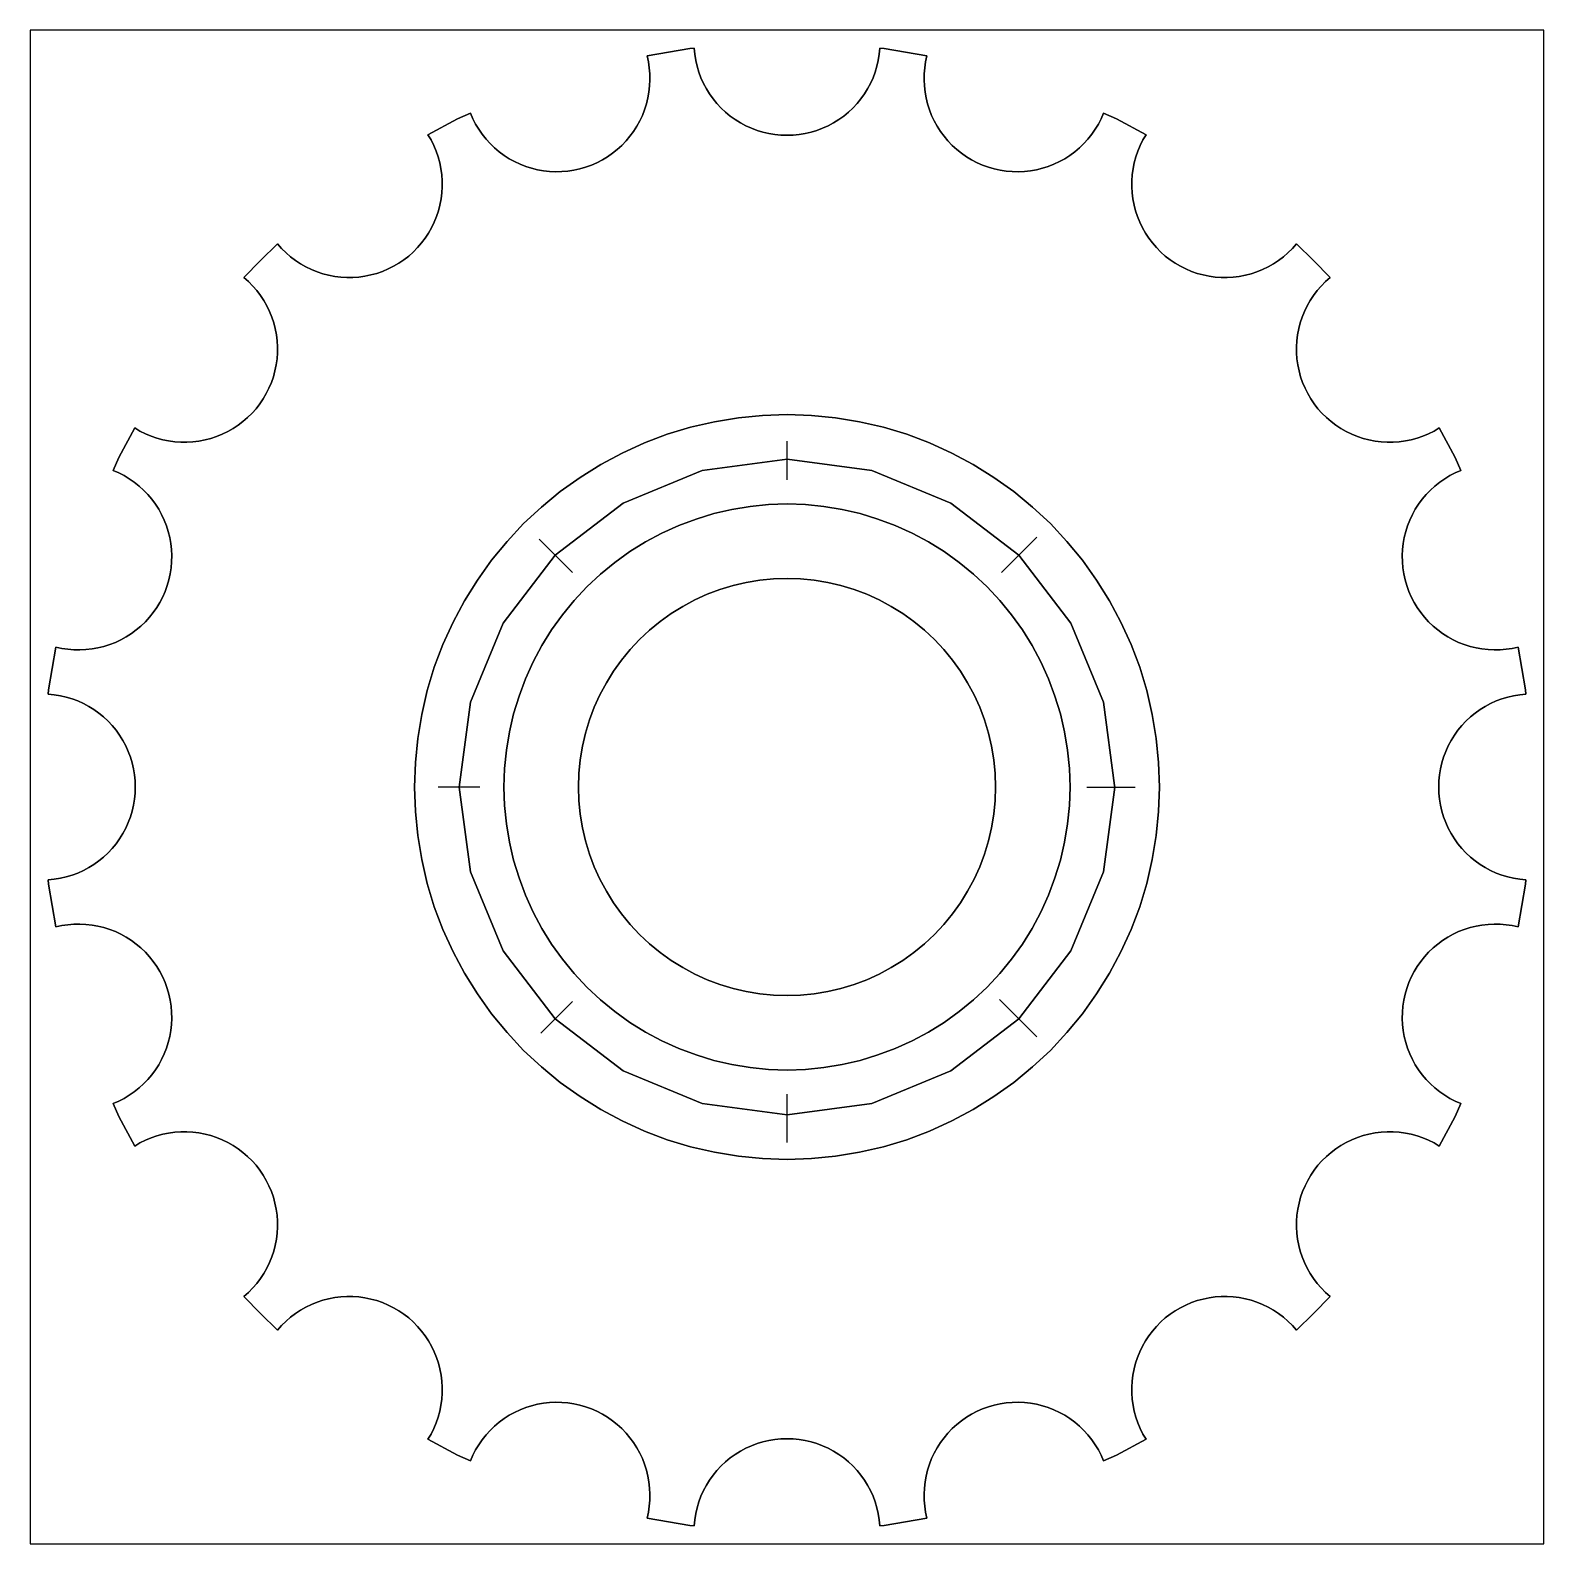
# Model space of a CAD drawing. Header units: metres. Extents: x -102 to 102, y -102 to 102.
import ezdxf

# ---------------------------------------------------------------- set-up
doc = ezdxf.new("R2010")
doc.units = ezdxf.units.M

msp = doc.modelspace()

# ---------------------------------------------------------------- linework, layer by layer
at = {"layer": 'Layer0'}
for p, q in [((0, 44), (0, 46.44)), ((0, 41.24), (0, 44)), ((-31.11, 31.11), (-33.28, 33.28)), ((31.11, 31.11), (33.56, 33.56)), ((-28.82, 28.82), (-31.11, 31.11)), ((28.82, 28.82), (31.11, 31.11)), ((-44, 0), (-46.83, 0)), ((-41.23, 0), (-44, 0)), ((40.24, 0), (44, 0)), ((44, 0), (46.74, 0)), ((-31.11, -31.11), (-28.82, -28.82)), ((31.11, -31.11), (28.54, -28.54)), ((-33.03, -33.03), (-31.11, -31.11)), ((33.56, -33.56), (31.11, -31.11)), ((0, -44), (0, -41.25)), ((0, -47.75), (0, -44))]:
    msp.add_line(p, q, dxfattribs=at)
for points in [[(101.6, -101.6, 0), (101.6, 101.6, 0), (-101.6, 101.6, 0), (-101.6, -101.6, 0), (101.6, -101.6, 0)], [(-89.69, 44.23, 0), (-90.47, 42.51, 0), (-89.72, 42.18, 0), (-89, 41.81, 0), (-88.3, 41.39, 0), (-87.63, 40.92, 0), (-86.99, 40.41, 0), (-86.38, 39.86, 0), (-85.82, 39.27, 0), (-85.29, 38.64, 0), (-84.8, 37.98, 0), (-84.36, 37.29, 0), (-83.97, 36.58, 0), (-83.62, 35.84, 0), (-83.32, 35.07, 0), (-83.07, 34.29, 0), (-82.88, 33.5, 0), (-82.74, 32.7, 0), (-82.64, 31.88, 0), (-82.61, 31.07, 0), (-82.62, 30.25, 0), (-82.69, 29.43, 0), (-82.81, 28.62, 0), (-82.99, 27.82, 0), (-83.22, 27.04, 0), (-83.5, 26.27, 0), (-83.82, 25.52, 0), (-84.2, 24.79, 0), (-84.62, 24.09, 0), (-85.09, 23.42, 0), (-85.6, 22.78, 0), (-86.15, 22.18, 0), (-86.74, 21.61, 0), (-87.37, 21.09, 0), (-88.03, 20.6, 0), (-88.71, 20.16, 0), (-89.43, 19.76, 0), (-90.17, 19.42, 0), (-90.93, 19.12, 0), (-91.71, 18.87, 0), (-92.51, 18.67, 0), (-93.31, 18.53, 0), (-94.12, 18.44, 0), (-94.94, 18.4, 0), (-95.76, 18.42, 0), (-96.57, 18.49, 0), (-97.38, 18.61, 0), (-98.18, 18.79, 0), (-99.14, 13.05, 0), (-99.18, 12.47, 0), (-98.37, 12.39, 0), (-97.56, 12.26, 0), (-96.76, 12.07, 0), (-95.98, 11.84, 0), (-95.22, 11.55, 0), (-94.47, 11.21, 0), (-93.75, 10.83, 0), (-93.06, 10.39, 0), (-92.39, 9.92, 0), (-91.76, 9.4, 0), (-91.16, 8.84, 0), (-90.6, 8.24, 0), (-90.08, 7.61, 0), (-89.61, 6.94, 0), (-89.17, 6.25, 0), (-88.79, 5.53, 0), (-88.45, 4.78, 0), (-88.16, 4.02, 0), (-87.93, 3.24, 0), (-87.74, 2.44, 0), (-87.61, 1.63, 0), (-87.53, 0.82, 0), (-87.5, 0, 0), (-87.53, -0.82, 0), (-87.61, -1.63, 0), (-87.74, -2.44, 0), (-87.93, -3.24, 0), (-88.16, -4.02, 0), (-88.45, -4.78, 0), (-88.79, -5.53, 0), (-89.17, -6.25, 0), (-89.61, -6.94, 0), (-90.08, -7.61, 0), (-90.6, -8.24, 0), (-91.16, -8.84, 0), (-91.76, -9.4, 0), (-92.39, -9.92, 0), (-93.06, -10.39, 0), (-93.75, -10.83, 0), (-94.47, -11.21, 0), (-95.22, -11.55, 0), (-95.98, -11.84, 0), (-96.76, -12.07, 0), (-97.56, -12.26, 0), (-98.37, -12.39, 0), (-99.18, -12.47, 0), (-99.14, -13.05, 0), (-98.18, -18.79, 0), (-97.38, -18.61, 0), (-96.57, -18.49, 0), (-95.76, -18.42, 0), (-94.94, -18.4, 0), (-94.12, -18.44, 0), (-93.31, -18.53, 0), (-92.51, -18.67, 0), (-91.71, -18.87, 0), (-90.93, -19.12, 0), (-90.17, -19.42, 0), (-89.43, -19.76, 0), (-88.71, -20.16, 0), (-88.03, -20.6, 0), (-87.37, -21.09, 0), (-86.74, -21.61, 0), (-86.15, -22.18, 0), (-85.6, -22.78, 0), (-85.09, -23.42, 0), (-84.62, -24.09, 0), (-84.2, -24.79, 0), (-83.82, -25.52, 0), (-83.5, -26.27, 0), (-83.22, -27.04, 0), (-82.99, -27.82, 0), (-82.81, -28.62, 0), (-82.69, -29.43, 0), (-82.62, -30.25, 0), (-82.61, -31.07, 0), (-82.64, -31.88, 0), (-82.74, -32.7, 0), (-82.88, -33.5, 0), (-83.07, -34.29, 0), (-83.32, -35.07, 0), (-83.62, -35.84, 0), (-83.97, -36.58, 0), (-84.36, -37.29, 0), (-84.8, -37.98, 0), (-85.29, -38.64, 0), (-85.82, -39.27, 0), (-86.38, -39.86, 0), (-86.99, -40.41, 0), (-87.63, -40.92, 0), (-88.3, -41.39, 0), (-89, -41.81, 0), (-89.72, -42.18, 0), (-90.47, -42.51, 0), (-89.69, -44.23, 0), (-87.57, -48.21, 0), (-86.87, -47.79, 0), (-86.13, -47.43, 0), (-85.38, -47.11, 0), (-84.61, -46.84, 0), (-83.82, -46.62, 0), (-83.02, -46.46, 0), (-82.21, -46.35, 0), (-81.39, -46.29, 0), (-80.57, -46.28, 0), (-79.76, -46.33, 0), (-78.95, -46.43, 0), (-78.14, -46.59, 0), (-77.35, -46.79, 0), (-76.58, -47.05, 0), (-75.82, -47.36, 0), (-75.08, -47.72, 0), (-74.37, -48.12, 0), (-73.69, -48.57, 0), (-73.04, -49.06, 0), (-72.42, -49.6, 0), (-71.83, -50.17, 0), (-71.29, -50.79, 0), (-70.79, -51.43, 0), (-70.33, -52.11, 0), (-69.92, -52.81, 0), (-69.55, -53.55, 0), (-69.23, -54.3, 0), (-68.96, -55.07, 0), (-68.75, -55.86, 0), (-68.58, -56.66, 0), (-68.47, -57.47, 0), (-68.41, -58.29, 0), (-68.41, -59.11, 0), (-68.45, -59.92, 0), (-68.56, -60.73, 0), (-68.71, -61.54, 0), (-68.92, -62.33, 0), (-69.17, -63.1, 0), (-69.48, -63.86, 0), (-69.84, -64.6, 0), (-70.24, -65.31, 0), (-70.69, -65.99, 0), (-71.19, -66.65, 0), (-71.72, -67.26, 0), (-72.3, -67.85, 0), (-72.91, -68.39, 0), (-70.71, -70.71, 0), (-68.39, -72.91, 0), (-67.85, -72.3, 0), (-67.26, -71.72, 0), (-66.65, -71.19, 0), (-65.99, -70.69, 0), (-65.31, -70.24, 0), (-64.6, -69.84, 0), (-63.86, -69.48, 0), (-63.1, -69.17, 0), (-62.33, -68.92, 0), (-61.54, -68.71, 0), (-60.73, -68.56, 0), (-59.92, -68.45, 0), (-59.11, -68.41, 0), (-58.29, -68.41, 0), (-57.47, -68.47, 0), (-56.66, -68.58, 0), (-55.86, -68.75, 0), (-55.07, -68.96, 0), (-54.3, -69.23, 0), (-53.55, -69.55, 0), (-52.81, -69.92, 0), (-52.11, -70.33, 0), (-51.43, -70.79, 0), (-50.79, -71.29, 0), (-50.17, -71.83, 0), (-49.6, -72.42, 0), (-49.06, -73.04, 0), (-48.57, -73.69, 0), (-48.12, -74.37, 0), (-47.72, -75.08, 0), (-47.36, -75.82, 0), (-47.05, -76.58, 0), (-46.79, -77.35, 0), (-46.59, -78.14, 0), (-46.43, -78.95, 0), (-46.33, -79.76, 0), (-46.28, -80.57, 0), (-46.29, -81.39, 0), (-46.35, -82.21, 0), (-46.46, -83.02, 0), (-46.62, -83.82, 0), (-46.84, -84.61, 0), (-47.11, -85.38, 0), (-47.43, -86.13, 0), (-47.79, -86.87, 0), (-48.21, -87.57, 0), (-44.23, -89.69, 0), (-42.51, -90.47, 0), (-42.18, -89.72, 0), (-41.81, -89, 0), (-41.39, -88.3, 0), (-40.92, -87.63, 0), (-40.41, -86.99, 0), (-39.86, -86.38, 0), (-39.27, -85.82, 0), (-38.64, -85.29, 0), (-37.98, -84.8, 0), (-37.29, -84.36, 0), (-36.58, -83.97, 0), (-35.84, -83.62, 0), (-35.07, -83.32, 0), (-34.29, -83.07, 0), (-33.5, -82.88, 0), (-32.7, -82.74, 0), (-31.88, -82.64, 0), (-31.07, -82.61, 0), (-30.25, -82.62, 0), (-29.43, -82.69, 0), (-28.62, -82.81, 0), (-27.82, -82.99, 0), (-27.04, -83.22, 0), (-26.27, -83.5, 0), (-25.52, -83.82, 0), (-24.79, -84.2, 0), (-24.09, -84.62, 0), (-23.42, -85.09, 0), (-22.78, -85.6, 0), (-22.18, -86.15, 0), (-21.61, -86.74, 0), (-21.09, -87.37, 0), (-20.6, -88.03, 0), (-20.16, -88.71, 0), (-19.76, -89.43, 0), (-19.42, -90.17, 0), (-19.12, -90.93, 0), (-18.87, -91.71, 0), (-18.67, -92.51, 0), (-18.53, -93.31, 0), (-18.44, -94.12, 0), (-18.4, -94.94, 0), (-18.42, -95.76, 0), (-18.49, -96.57, 0), (-18.61, -97.38, 0), (-18.79, -98.18, 0), (-13.05, -99.14, 0), (-12.47, -99.18, 0), (-12.39, -98.37, 0), (-12.26, -97.56, 0), (-12.07, -96.76, 0), (-11.84, -95.98, 0), (-11.55, -95.22, 0), (-11.21, -94.47, 0), (-10.83, -93.75, 0), (-10.39, -93.06, 0), (-9.92, -92.39, 0), (-9.4, -91.76, 0), (-8.84, -91.16, 0), (-8.24, -90.6, 0), (-7.61, -90.08, 0), (-6.94, -89.61, 0), (-6.25, -89.17, 0), (-5.53, -88.79, 0), (-4.78, -88.45, 0), (-4.02, -88.16, 0), (-3.24, -87.93, 0), (-2.44, -87.74, 0), (-1.63, -87.61, 0), (-0.82, -87.53, 0), (0, -87.5, 0), (0.82, -87.53, 0), (1.63, -87.61, 0), (2.44, -87.74, 0), (3.24, -87.93, 0), (4.02, -88.16, 0), (4.78, -88.45, 0), (5.53, -88.79, 0), (6.25, -89.17, 0), (6.94, -89.61, 0), (7.61, -90.08, 0), (8.24, -90.6, 0), (8.84, -91.16, 0), (9.4, -91.76, 0), (9.92, -92.39, 0), (10.39, -93.06, 0), (10.83, -93.75, 0), (11.21, -94.47, 0), (11.55, -95.22, 0), (11.84, -95.98, 0), (12.07, -96.76, 0), (12.26, -97.56, 0), (12.39, -98.37, 0), (12.47, -99.18, 0), (13.05, -99.14, 0), (18.79, -98.18, 0), (18.61, -97.38, 0), (18.49, -96.57, 0), (18.42, -95.76, 0), (18.4, -94.94, 0), (18.44, -94.12, 0), (18.53, -93.31, 0), (18.67, -92.51, 0), (18.87, -91.71, 0), (19.12, -90.93, 0), (19.42, -90.17, 0), (19.76, -89.43, 0), (20.16, -88.71, 0), (20.6, -88.03, 0), (21.09, -87.37, 0), (21.61, -86.74, 0), (22.18, -86.15, 0), (22.78, -85.6, 0), (23.42, -85.09, 0), (24.09, -84.62, 0), (24.79, -84.2, 0), (25.52, -83.82, 0), (26.27, -83.5, 0), (27.04, -83.22, 0), (27.82, -82.99, 0), (28.62, -82.81, 0), (29.43, -82.69, 0), (30.25, -82.62, 0), (31.07, -82.61, 0), (31.88, -82.64, 0), (32.7, -82.74, 0), (33.5, -82.88, 0), (34.29, -83.07, 0), (35.07, -83.32, 0), (35.84, -83.62, 0), (36.58, -83.97, 0), (37.29, -84.36, 0), (37.98, -84.8, 0), (38.64, -85.29, 0), (39.27, -85.82, 0), (39.86, -86.38, 0), (40.41, -86.99, 0), (40.92, -87.63, 0), (41.39, -88.3, 0), (41.81, -89, 0), (42.18, -89.72, 0), (42.51, -90.47, 0), (44.23, -89.69, 0), (48.21, -87.57, 0), (47.79, -86.87, 0), (47.43, -86.13, 0), (47.11, -85.38, 0), (46.84, -84.61, 0), (46.62, -83.82, 0), (46.46, -83.02, 0), (46.35, -82.21, 0), (46.29, -81.39, 0), (46.28, -80.57, 0), (46.33, -79.76, 0), (46.43, -78.95, 0), (46.59, -78.14, 0), (46.79, -77.35, 0), (47.05, -76.58, 0), (47.36, -75.82, 0), (47.72, -75.08, 0), (48.12, -74.37, 0), (48.57, -73.69, 0), (49.06, -73.04, 0), (49.6, -72.42, 0), (50.17, -71.83, 0), (50.79, -71.29, 0), (51.43, -70.79, 0), (52.11, -70.33, 0), (52.81, -69.92, 0), (53.55, -69.55, 0), (54.3, -69.23, 0), (55.07, -68.96, 0), (55.86, -68.75, 0), (56.66, -68.58, 0), (57.47, -68.47, 0), (58.29, -68.41, 0), (59.11, -68.41, 0), (59.92, -68.45, 0), (60.73, -68.56, 0), (61.54, -68.71, 0), (62.33, -68.92, 0), (63.1, -69.17, 0), (63.86, -69.48, 0), (64.6, -69.84, 0), (65.31, -70.24, 0), (65.99, -70.69, 0), (66.65, -71.19, 0), (67.26, -71.72, 0), (67.85, -72.3, 0), (68.39, -72.91, 0), (70.71, -70.71, 0), (72.91, -68.39, 0), (72.3, -67.85, 0), (71.72, -67.26, 0), (71.19, -66.65, 0), (70.69, -65.99, 0), (70.24, -65.31, 0), (69.84, -64.6, 0), (69.48, -63.86, 0), (69.17, -63.1, 0), (68.92, -62.33, 0), (68.71, -61.54, 0), (68.56, -60.73, 0), (68.45, -59.92, 0), (68.41, -59.11, 0), (68.41, -58.29, 0), (68.47, -57.47, 0), (68.58, -56.66, 0), (68.75, -55.86, 0), (68.96, -55.07, 0), (69.23, -54.3, 0), (69.55, -53.55, 0), (69.92, -52.81, 0), (70.33, -52.11, 0), (70.79, -51.43, 0), (71.29, -50.79, 0), (71.83, -50.17, 0), (72.42, -49.6, 0), (73.04, -49.06, 0), (73.69, -48.57, 0), (74.37, -48.12, 0), (75.08, -47.72, 0), (75.82, -47.36, 0), (76.58, -47.05, 0), (77.35, -46.79, 0), (78.14, -46.59, 0), (78.95, -46.43, 0), (79.76, -46.33, 0), (80.57, -46.28, 0), (81.39, -46.29, 0), (82.21, -46.35, 0), (83.02, -46.46, 0), (83.82, -46.62, 0), (84.61, -46.84, 0), (85.38, -47.11, 0), (86.13, -47.43, 0), (86.87, -47.79, 0), (87.57, -48.21, 0), (89.69, -44.23, 0), (90.47, -42.51, 0), (89.72, -42.18, 0), (89, -41.81, 0), (88.3, -41.39, 0), (87.63, -40.92, 0), (86.99, -40.41, 0), (86.38, -39.86, 0), (85.82, -39.27, 0), (85.29, -38.64, 0), (84.8, -37.98, 0), (84.36, -37.29, 0), (83.97, -36.58, 0), (83.62, -35.84, 0), (83.32, -35.07, 0), (83.07, -34.29, 0), (82.88, -33.5, 0), (82.74, -32.7, 0), (82.64, -31.88, 0), (82.61, -31.07, 0), (82.62, -30.25, 0), (82.69, -29.43, 0), (82.81, -28.62, 0), (82.99, -27.82, 0), (83.22, -27.04, 0), (83.5, -26.27, 0), (83.82, -25.52, 0), (84.2, -24.79, 0), (84.62, -24.09, 0), (85.09, -23.42, 0), (85.6, -22.78, 0), (86.15, -22.18, 0), (86.74, -21.61, 0), (87.37, -21.09, 0), (88.03, -20.6, 0), (88.71, -20.16, 0), (89.43, -19.76, 0), (90.17, -19.42, 0), (90.93, -19.12, 0), (91.71, -18.87, 0), (92.51, -18.67, 0), (93.31, -18.53, 0), (94.12, -18.44, 0), (94.94, -18.4, 0), (95.76, -18.42, 0), (96.57, -18.49, 0), (97.38, -18.61, 0), (98.18, -18.79, 0), (99.14, -13.05, 0), (99.18, -12.47, 0), (98.37, -12.39, 0), (97.56, -12.26, 0), (96.76, -12.07, 0), (95.98, -11.84, 0), (95.22, -11.55, 0), (94.47, -11.21, 0), (93.75, -10.83, 0), (93.06, -10.39, 0), (92.39, -9.92, 0), (91.76, -9.4, 0), (91.16, -8.84, 0), (90.6, -8.24, 0), (90.08, -7.61, 0), (89.61, -6.94, 0), (89.17, -6.25, 0), (88.79, -5.53, 0), (88.45, -4.78, 0), (88.16, -4.02, 0), (87.93, -3.24, 0), (87.74, -2.44, 0), (87.61, -1.63, 0), (87.53, -0.82, 0), (87.5, 0, 0), (87.53, 0.82, 0), (87.61, 1.63, 0), (87.74, 2.44, 0), (87.93, 3.24, 0), (88.16, 4.02, 0), (88.45, 4.78, 0), (88.79, 5.53, 0), (89.17, 6.25, 0), (89.61, 6.94, 0), (90.08, 7.61, 0), (90.6, 8.24, 0), (91.16, 8.84, 0), (91.76, 9.4, 0), (92.39, 9.92, 0), (93.06, 10.39, 0), (93.75, 10.83, 0), (94.47, 11.21, 0), (95.22, 11.55, 0), (95.98, 11.84, 0), (96.76, 12.07, 0), (97.56, 12.26, 0), (98.37, 12.39, 0), (99.18, 12.47, 0), (99.14, 13.05, 0), (98.18, 18.79, 0), (97.38, 18.61, 0), (96.57, 18.49, 0), (95.76, 18.42, 0), (94.94, 18.4, 0), (94.12, 18.44, 0), (93.31, 18.53, 0), (92.51, 18.67, 0), (91.71, 18.87, 0), (90.93, 19.12, 0), (90.17, 19.42, 0), (89.43, 19.76, 0), (88.71, 20.16, 0), (88.03, 20.6, 0), (87.37, 21.09, 0), (86.74, 21.61, 0), (86.15, 22.18, 0), (85.6, 22.78, 0), (85.09, 23.42, 0), (84.62, 24.09, 0), (84.2, 24.79, 0), (83.82, 25.52, 0), (83.5, 26.27, 0), (83.22, 27.04, 0), (82.99, 27.82, 0), (82.81, 28.62, 0), (82.69, 29.43, 0), (82.62, 30.25, 0), (82.61, 31.07, 0), (82.64, 31.88, 0), (82.74, 32.7, 0), (82.88, 33.5, 0), (83.07, 34.29, 0), (83.32, 35.07, 0), (83.62, 35.84, 0), (83.97, 36.58, 0), (84.36, 37.29, 0), (84.8, 37.98, 0), (85.29, 38.64, 0), (85.82, 39.27, 0), (86.38, 39.86, 0), (86.99, 40.41, 0), (87.63, 40.92, 0), (88.3, 41.39, 0), (89, 41.81, 0), (89.72, 42.18, 0), (90.47, 42.51, 0), (89.69, 44.23, 0), (87.57, 48.21, 0), (86.87, 47.79, 0), (86.13, 47.43, 0), (85.38, 47.11, 0), (84.61, 46.84, 0), (83.82, 46.62, 0), (83.02, 46.46, 0), (82.21, 46.35, 0), (81.39, 46.29, 0), (80.57, 46.28, 0), (79.76, 46.33, 0), (78.95, 46.43, 0), (78.14, 46.59, 0), (77.35, 46.79, 0), (76.58, 47.05, 0), (75.82, 47.36, 0), (75.08, 47.72, 0), (74.37, 48.12, 0), (73.69, 48.57, 0), (73.04, 49.06, 0), (72.42, 49.6, 0), (71.83, 50.17, 0), (71.29, 50.79, 0), (70.79, 51.43, 0), (70.33, 52.11, 0), (69.92, 52.81, 0), (69.55, 53.55, 0), (69.23, 54.3, 0), (68.96, 55.07, 0), (68.75, 55.86, 0), (68.58, 56.66, 0), (68.47, 57.47, 0), (68.41, 58.29, 0), (68.41, 59.11, 0), (68.45, 59.92, 0), (68.56, 60.73, 0), (68.71, 61.54, 0), (68.92, 62.33, 0), (69.17, 63.1, 0), (69.48, 63.86, 0), (69.84, 64.6, 0), (70.24, 65.31, 0), (70.69, 65.99, 0), (71.19, 66.65, 0), (71.72, 67.26, 0), (72.3, 67.85, 0), (72.91, 68.39, 0), (70.71, 70.71, 0), (68.39, 72.91, 0), (67.85, 72.3, 0), (67.26, 71.72, 0), (66.65, 71.19, 0), (65.99, 70.69, 0), (65.31, 70.24, 0), (64.6, 69.84, 0), (63.86, 69.48, 0), (63.1, 69.17, 0), (62.33, 68.92, 0), (61.54, 68.71, 0), (60.73, 68.56, 0), (59.92, 68.45, 0), (59.11, 68.41, 0), (58.29, 68.41, 0), (57.47, 68.47, 0), (56.66, 68.58, 0), (55.86, 68.75, 0), (55.07, 68.96, 0), (54.3, 69.23, 0), (53.55, 69.55, 0), (52.81, 69.92, 0), (52.11, 70.33, 0), (51.43, 70.79, 0), (50.79, 71.29, 0), (50.17, 71.83, 0), (49.6, 72.42, 0), (49.06, 73.04, 0), (48.57, 73.69, 0), (48.12, 74.37, 0), (47.72, 75.08, 0), (47.36, 75.82, 0), (47.05, 76.58, 0), (46.79, 77.35, 0), (46.59, 78.14, 0), (46.43, 78.95, 0), (46.33, 79.76, 0), (46.28, 80.57, 0), (46.29, 81.39, 0), (46.35, 82.21, 0), (46.46, 83.02, 0), (46.62, 83.82, 0), (46.84, 84.61, 0), (47.11, 85.38, 0), (47.43, 86.13, 0), (47.79, 86.87, 0), (48.21, 87.57, 0), (44.23, 89.69, 0), (42.51, 90.47, 0), (42.18, 89.72, 0), (41.81, 89, 0), (41.39, 88.3, 0), (40.92, 87.63, 0), (40.41, 86.99, 0), (39.86, 86.38, 0), (39.27, 85.82, 0), (38.64, 85.29, 0), (37.98, 84.8, 0), (37.29, 84.36, 0), (36.58, 83.97, 0), (35.84, 83.62, 0), (35.07, 83.32, 0), (34.29, 83.07, 0), (33.5, 82.88, 0), (32.7, 82.74, 0), (31.88, 82.64, 0), (31.07, 82.61, 0), (30.25, 82.62, 0), (29.43, 82.69, 0), (28.62, 82.81, 0), (27.82, 82.99, 0), (27.04, 83.22, 0), (26.27, 83.5, 0), (25.52, 83.82, 0), (24.79, 84.2, 0), (24.09, 84.62, 0), (23.42, 85.09, 0), (22.78, 85.6, 0), (22.18, 86.15, 0), (21.61, 86.74, 0), (21.09, 87.37, 0), (20.6, 88.03, 0), (20.16, 88.71, 0), (19.76, 89.43, 0), (19.42, 90.17, 0), (19.12, 90.93, 0), (18.87, 91.71, 0), (18.67, 92.51, 0), (18.53, 93.31, 0), (18.44, 94.12, 0), (18.4, 94.94, 0), (18.42, 95.76, 0), (18.49, 96.57, 0), (18.61, 97.38, 0), (18.79, 98.18, 0), (13.05, 99.14, 0), (12.47, 99.18, 0), (12.39, 98.37, 0), (12.26, 97.56, 0), (12.07, 96.76, 0), (11.84, 95.98, 0), (11.55, 95.22, 0), (11.21, 94.47, 0), (10.83, 93.75, 0), (10.39, 93.06, 0), (9.92, 92.39, 0), (9.4, 91.76, 0), (8.84, 91.16, 0), (8.24, 90.6, 0), (7.61, 90.08, 0), (6.94, 89.61, 0), (6.25, 89.17, 0), (5.53, 88.79, 0), (4.78, 88.45, 0), (4.02, 88.16, 0), (3.24, 87.93, 0), (2.44, 87.74, 0), (1.63, 87.61, 0), (0.82, 87.53, 0), (0, 87.5, 0), (-0.82, 87.53, 0), (-1.63, 87.61, 0), (-2.44, 87.74, 0), (-3.24, 87.93, 0), (-4.02, 88.16, 0), (-4.78, 88.45, 0), (-5.53, 88.79, 0), (-6.25, 89.17, 0), (-6.94, 89.61, 0), (-7.61, 90.08, 0), (-8.24, 90.6, 0), (-8.84, 91.16, 0), (-9.4, 91.76, 0), (-9.92, 92.39, 0), (-10.39, 93.06, 0), (-10.83, 93.75, 0), (-11.21, 94.47, 0), (-11.55, 95.22, 0), (-11.84, 95.98, 0), (-12.07, 96.76, 0), (-12.26, 97.56, 0), (-12.39, 98.37, 0), (-12.47, 99.18, 0), (-13.05, 99.14, 0), (-18.79, 98.18, 0), (-18.61, 97.38, 0), (-18.49, 96.57, 0), (-18.42, 95.76, 0), (-18.4, 94.94, 0), (-18.44, 94.12, 0), (-18.53, 93.31, 0), (-18.67, 92.51, 0), (-18.87, 91.71, 0), (-19.12, 90.93, 0), (-19.42, 90.17, 0), (-19.76, 89.43, 0), (-20.16, 88.71, 0), (-20.6, 88.03, 0), (-21.09, 87.37, 0), (-21.61, 86.74, 0), (-22.18, 86.15, 0), (-22.78, 85.6, 0), (-23.42, 85.09, 0), (-24.09, 84.62, 0), (-24.79, 84.2, 0), (-25.52, 83.82, 0), (-26.27, 83.5, 0), (-27.04, 83.22, 0), (-27.82, 82.99, 0), (-28.62, 82.81, 0), (-29.43, 82.69, 0), (-30.25, 82.62, 0), (-31.07, 82.61, 0), (-31.88, 82.64, 0), (-32.7, 82.74, 0), (-33.5, 82.88, 0), (-34.29, 83.07, 0), (-35.07, 83.32, 0), (-35.84, 83.62, 0), (-36.58, 83.97, 0), (-37.29, 84.36, 0), (-37.98, 84.8, 0), (-38.64, 85.29, 0), (-39.27, 85.82, 0), (-39.86, 86.38, 0), (-40.41, 86.99, 0), (-40.92, 87.63, 0), (-41.39, 88.3, 0), (-41.81, 89, 0), (-42.18, 89.72, 0), (-42.51, 90.47, 0), (-44.23, 89.69, 0), (-48.21, 87.57, 0), (-47.79, 86.87, 0), (-47.43, 86.13, 0), (-47.11, 85.38, 0), (-46.84, 84.61, 0), (-46.62, 83.82, 0), (-46.46, 83.02, 0), (-46.35, 82.21, 0), (-46.29, 81.39, 0), (-46.28, 80.57, 0), (-46.33, 79.76, 0), (-46.43, 78.95, 0), (-46.59, 78.14, 0), (-46.79, 77.35, 0), (-47.05, 76.58, 0), (-47.36, 75.82, 0), (-47.72, 75.08, 0), (-48.12, 74.37, 0), (-48.57, 73.69, 0), (-49.06, 73.04, 0), (-49.6, 72.42, 0), (-50.17, 71.83, 0), (-50.79, 71.29, 0), (-51.43, 70.79, 0), (-52.11, 70.33, 0), (-52.81, 69.92, 0), (-53.55, 69.55, 0), (-54.3, 69.23, 0), (-55.07, 68.96, 0), (-55.86, 68.75, 0), (-56.66, 68.58, 0), (-57.47, 68.47, 0), (-58.29, 68.41, 0), (-59.11, 68.41, 0), (-59.92, 68.45, 0), (-60.73, 68.56, 0), (-61.54, 68.71, 0), (-62.33, 68.92, 0), (-63.1, 69.17, 0), (-63.86, 69.48, 0), (-64.6, 69.84, 0), (-65.31, 70.24, 0), (-65.99, 70.69, 0), (-66.65, 71.19, 0), (-67.26, 71.72, 0), (-67.85, 72.3, 0), (-68.39, 72.91, 0), (-70.71, 70.71, 0), (-72.91, 68.39, 0), (-72.3, 67.85, 0), (-71.72, 67.26, 0), (-71.19, 66.65, 0), (-70.69, 65.99, 0), (-70.24, 65.31, 0), (-69.84, 64.6, 0), (-69.48, 63.86, 0), (-69.17, 63.1, 0), (-68.92, 62.33, 0), (-68.71, 61.54, 0), (-68.56, 60.73, 0), (-68.45, 59.92, 0), (-68.41, 59.11, 0), (-68.41, 58.29, 0), (-68.47, 57.47, 0), (-68.58, 56.66, 0), (-68.75, 55.86, 0), (-68.96, 55.07, 0), (-69.23, 54.3, 0), (-69.55, 53.55, 0), (-69.92, 52.81, 0), (-70.33, 52.11, 0), (-70.79, 51.43, 0), (-71.29, 50.79, 0), (-71.83, 50.17, 0), (-72.42, 49.6, 0), (-73.04, 49.06, 0), (-73.69, 48.57, 0), (-74.37, 48.12, 0), (-75.08, 47.72, 0), (-75.82, 47.36, 0), (-76.58, 47.05, 0), (-77.35, 46.79, 0), (-78.14, 46.59, 0), (-78.95, 46.43, 0), (-79.76, 46.33, 0), (-80.57, 46.28, 0), (-81.39, 46.29, 0), (-82.21, 46.35, 0), (-83.02, 46.46, 0), (-83.82, 46.62, 0), (-84.61, 46.84, 0), (-85.38, 47.11, 0), (-86.13, 47.43, 0), (-86.87, 47.79, 0), (-87.57, 48.21, 0), (-89.69, 44.23, 0)], [(-90.47, 42.51, 0), (-89.69, 44.23, 0), (-87.57, 48.21, 0), (-86.87, 47.79, 0), (-86.13, 47.43, 0), (-85.38, 47.11, 0), (-84.61, 46.84, 0), (-83.82, 46.62, 0), (-83.02, 46.46, 0), (-82.21, 46.35, 0), (-81.39, 46.29, 0), (-80.57, 46.28, 0), (-79.76, 46.33, 0), (-78.95, 46.43, 0), (-78.14, 46.59, 0), (-77.35, 46.79, 0), (-76.58, 47.05, 0), (-75.82, 47.36, 0), (-75.08, 47.72, 0), (-74.37, 48.12, 0), (-73.69, 48.57, 0), (-73.04, 49.06, 0), (-72.42, 49.6, 0), (-71.83, 50.17, 0), (-71.29, 50.79, 0), (-70.79, 51.43, 0), (-70.33, 52.11, 0), (-69.92, 52.81, 0), (-69.55, 53.55, 0), (-69.23, 54.3, 0), (-68.96, 55.07, 0), (-68.75, 55.86, 0), (-68.58, 56.66, 0), (-68.47, 57.47, 0), (-68.41, 58.29, 0), (-68.41, 59.11, 0), (-68.45, 59.92, 0), (-68.56, 60.73, 0), (-68.71, 61.54, 0), (-68.92, 62.33, 0), (-69.17, 63.1, 0), (-69.48, 63.86, 0), (-69.84, 64.6, 0), (-70.24, 65.31, 0), (-70.69, 65.99, 0), (-71.19, 66.65, 0), (-71.72, 67.26, 0), (-72.3, 67.85, 0), (-72.91, 68.39, 0), (-70.71, 70.71, 0), (-68.39, 72.91, 0), (-67.85, 72.3, 0), (-67.26, 71.72, 0), (-66.65, 71.19, 0), (-65.99, 70.69, 0), (-65.31, 70.24, 0), (-64.6, 69.84, 0), (-63.86, 69.48, 0), (-63.1, 69.17, 0), (-62.33, 68.92, 0), (-61.54, 68.71, 0), (-60.73, 68.56, 0), (-59.92, 68.45, 0), (-59.11, 68.41, 0), (-58.29, 68.41, 0), (-57.47, 68.47, 0), (-56.66, 68.58, 0), (-55.86, 68.75, 0), (-55.07, 68.96, 0), (-54.3, 69.23, 0), (-53.55, 69.55, 0), (-52.81, 69.92, 0), (-52.11, 70.33, 0), (-51.43, 70.79, 0), (-50.79, 71.29, 0), (-50.17, 71.83, 0), (-49.6, 72.42, 0), (-49.06, 73.04, 0), (-48.57, 73.69, 0), (-48.12, 74.37, 0), (-47.72, 75.08, 0), (-47.36, 75.82, 0), (-47.05, 76.58, 0), (-46.79, 77.35, 0), (-46.59, 78.14, 0), (-46.43, 78.95, 0), (-46.33, 79.76, 0), (-46.28, 80.57, 0), (-46.29, 81.39, 0), (-46.35, 82.21, 0), (-46.46, 83.02, 0), (-46.62, 83.82, 0), (-46.84, 84.61, 0), (-47.11, 85.38, 0), (-47.43, 86.13, 0), (-47.79, 86.87, 0), (-48.21, 87.57, 0), (-44.23, 89.69, 0), (-42.51, 90.47, 0), (-42.18, 89.72, 0), (-41.81, 89, 0), (-41.39, 88.3, 0), (-40.92, 87.63, 0), (-40.41, 86.99, 0), (-39.86, 86.38, 0), (-39.27, 85.82, 0), (-38.64, 85.29, 0), (-37.98, 84.8, 0), (-37.29, 84.36, 0), (-36.58, 83.97, 0), (-35.84, 83.62, 0), (-35.07, 83.32, 0), (-34.29, 83.07, 0), (-33.5, 82.88, 0), (-32.7, 82.74, 0), (-31.88, 82.64, 0), (-31.07, 82.61, 0), (-30.25, 82.62, 0), (-29.43, 82.69, 0), (-28.62, 82.81, 0), (-27.82, 82.99, 0), (-27.04, 83.22, 0), (-26.27, 83.5, 0), (-25.52, 83.82, 0), (-24.79, 84.2, 0), (-24.09, 84.62, 0), (-23.42, 85.09, 0), (-22.78, 85.6, 0), (-22.18, 86.15, 0), (-21.61, 86.74, 0), (-21.09, 87.37, 0), (-20.6, 88.03, 0), (-20.16, 88.71, 0), (-19.76, 89.43, 0), (-19.42, 90.17, 0), (-19.12, 90.93, 0), (-18.87, 91.71, 0), (-18.67, 92.51, 0), (-18.53, 93.31, 0), (-18.44, 94.12, 0), (-18.4, 94.94, 0), (-18.42, 95.76, 0), (-18.49, 96.57, 0), (-18.61, 97.38, 0), (-18.79, 98.18, 0), (-13.05, 99.14, 0), (-12.47, 99.18, 0), (-12.39, 98.37, 0), (-12.26, 97.56, 0), (-12.07, 96.76, 0), (-11.84, 95.98, 0), (-11.55, 95.22, 0), (-11.21, 94.47, 0), (-10.83, 93.75, 0), (-10.39, 93.06, 0), (-9.92, 92.39, 0), (-9.4, 91.76, 0), (-8.84, 91.16, 0), (-8.24, 90.6, 0), (-7.61, 90.08, 0), (-6.94, 89.61, 0), (-6.25, 89.17, 0), (-5.53, 88.79, 0), (-4.78, 88.45, 0), (-4.02, 88.16, 0), (-3.24, 87.93, 0), (-2.44, 87.74, 0), (-1.63, 87.61, 0), (-0.82, 87.53, 0), (0, 87.5, 0), (0.82, 87.53, 0), (1.63, 87.61, 0), (2.44, 87.74, 0), (3.24, 87.93, 0), (4.02, 88.16, 0), (4.78, 88.45, 0), (5.53, 88.79, 0), (6.25, 89.17, 0), (6.94, 89.61, 0), (7.61, 90.08, 0), (8.24, 90.6, 0), (8.84, 91.16, 0), (9.4, 91.76, 0), (9.92, 92.39, 0), (10.39, 93.06, 0), (10.83, 93.75, 0), (11.21, 94.47, 0), (11.55, 95.22, 0), (11.84, 95.98, 0), (12.07, 96.76, 0), (12.26, 97.56, 0), (12.39, 98.37, 0), (12.47, 99.18, 0), (13.05, 99.14, 0), (18.79, 98.18, 0), (18.61, 97.38, 0), (18.49, 96.57, 0), (18.42, 95.76, 0), (18.4, 94.94, 0), (18.44, 94.12, 0), (18.53, 93.31, 0), (18.67, 92.51, 0), (18.87, 91.71, 0), (19.12, 90.93, 0), (19.42, 90.17, 0), (19.76, 89.43, 0), (20.16, 88.71, 0), (20.6, 88.03, 0), (21.09, 87.37, 0), (21.61, 86.74, 0), (22.18, 86.15, 0), (22.78, 85.6, 0), (23.42, 85.09, 0), (24.09, 84.62, 0), (24.79, 84.2, 0), (25.52, 83.82, 0), (26.27, 83.5, 0), (27.04, 83.22, 0), (27.82, 82.99, 0), (28.62, 82.81, 0), (29.43, 82.69, 0), (30.25, 82.62, 0), (31.07, 82.61, 0), (31.88, 82.64, 0), (32.7, 82.74, 0), (33.5, 82.88, 0), (34.29, 83.07, 0), (35.07, 83.32, 0), (35.84, 83.62, 0), (36.58, 83.97, 0), (37.29, 84.36, 0), (37.98, 84.8, 0), (38.64, 85.29, 0), (39.27, 85.82, 0), (39.86, 86.38, 0), (40.41, 86.99, 0), (40.92, 87.63, 0), (41.39, 88.3, 0), (41.81, 89, 0), (42.18, 89.72, 0), (42.51, 90.47, 0), (44.23, 89.69, 0), (48.21, 87.57, 0), (47.79, 86.87, 0), (47.43, 86.13, 0), (47.11, 85.38, 0), (46.84, 84.61, 0), (46.62, 83.82, 0), (46.46, 83.02, 0), (46.35, 82.21, 0), (46.29, 81.39, 0), (46.28, 80.57, 0), (46.33, 79.76, 0), (46.43, 78.95, 0), (46.59, 78.14, 0), (46.79, 77.35, 0), (47.05, 76.58, 0), (47.36, 75.82, 0), (47.72, 75.08, 0), (48.12, 74.37, 0), (48.57, 73.69, 0), (49.06, 73.04, 0), (49.6, 72.42, 0), (50.17, 71.83, 0), (50.79, 71.29, 0), (51.43, 70.79, 0), (52.11, 70.33, 0), (52.81, 69.92, 0), (53.55, 69.55, 0), (54.3, 69.23, 0), (55.07, 68.96, 0), (55.86, 68.75, 0), (56.66, 68.58, 0), (57.47, 68.47, 0), (58.29, 68.41, 0), (59.11, 68.41, 0), (59.92, 68.45, 0), (60.73, 68.56, 0), (61.54, 68.71, 0), (62.33, 68.92, 0), (63.1, 69.17, 0), (63.86, 69.48, 0), (64.6, 69.84, 0), (65.31, 70.24, 0), (65.99, 70.69, 0), (66.65, 71.19, 0), (67.26, 71.72, 0), (67.85, 72.3, 0), (68.39, 72.91, 0), (70.71, 70.71, 0), (72.91, 68.39, 0), (72.3, 67.85, 0), (71.72, 67.26, 0), (71.19, 66.65, 0), (70.69, 65.99, 0), (70.24, 65.31, 0), (69.84, 64.6, 0), (69.48, 63.86, 0), (69.17, 63.1, 0), (68.92, 62.33, 0), (68.71, 61.54, 0), (68.56, 60.73, 0), (68.45, 59.92, 0), (68.41, 59.11, 0), (68.41, 58.29, 0), (68.47, 57.47, 0), (68.58, 56.66, 0), (68.75, 55.86, 0), (68.96, 55.07, 0), (69.23, 54.3, 0), (69.55, 53.55, 0), (69.92, 52.81, 0), (70.33, 52.11, 0), (70.79, 51.43, 0), (71.29, 50.79, 0), (71.83, 50.17, 0), (72.42, 49.6, 0), (73.04, 49.06, 0), (73.69, 48.57, 0), (74.37, 48.12, 0), (75.08, 47.72, 0), (75.82, 47.36, 0), (76.58, 47.05, 0), (77.35, 46.79, 0), (78.14, 46.59, 0), (78.95, 46.43, 0), (79.76, 46.33, 0), (80.57, 46.28, 0), (81.39, 46.29, 0), (82.21, 46.35, 0), (83.02, 46.46, 0), (83.82, 46.62, 0), (84.61, 46.84, 0), (85.38, 47.11, 0), (86.13, 47.43, 0), (86.87, 47.79, 0), (87.57, 48.21, 0), (89.69, 44.23, 0), (90.47, 42.51, 0), (89.72, 42.18, 0), (89, 41.81, 0), (88.3, 41.39, 0), (87.63, 40.92, 0), (86.99, 40.41, 0), (86.38, 39.86, 0), (85.82, 39.27, 0), (85.29, 38.64, 0), (84.8, 37.98, 0), (84.36, 37.29, 0), (83.97, 36.58, 0), (83.62, 35.84, 0), (83.32, 35.07, 0), (83.07, 34.29, 0), (82.88, 33.5, 0), (82.74, 32.7, 0), (82.64, 31.88, 0), (82.61, 31.07, 0), (82.62, 30.25, 0), (82.69, 29.43, 0), (82.81, 28.62, 0), (82.99, 27.82, 0), (83.22, 27.04, 0), (83.5, 26.27, 0), (83.82, 25.52, 0), (84.2, 24.79, 0), (84.62, 24.09, 0), (85.09, 23.42, 0), (85.6, 22.78, 0), (86.15, 22.18, 0), (86.74, 21.61, 0), (87.37, 21.09, 0), (88.03, 20.6, 0), (88.71, 20.16, 0), (89.43, 19.76, 0), (90.17, 19.42, 0), (90.93, 19.12, 0), (91.71, 18.87, 0), (92.51, 18.67, 0), (93.31, 18.53, 0), (94.12, 18.44, 0), (94.94, 18.4, 0), (95.76, 18.42, 0), (96.57, 18.49, 0), (97.38, 18.61, 0), (98.18, 18.79, 0), (99.14, 13.05, 0), (99.18, 12.47, 0), (98.37, 12.39, 0), (97.56, 12.26, 0), (96.76, 12.07, 0), (95.98, 11.84, 0), (95.22, 11.55, 0), (94.47, 11.21, 0), (93.75, 10.83, 0), (93.06, 10.39, 0), (92.39, 9.92, 0), (91.76, 9.4, 0), (91.16, 8.84, 0), (90.6, 8.24, 0), (90.08, 7.61, 0), (89.61, 6.94, 0), (89.17, 6.25, 0), (88.79, 5.53, 0), (88.45, 4.78, 0), (88.16, 4.02, 0), (87.93, 3.24, 0), (87.74, 2.44, 0), (87.61, 1.63, 0), (87.53, 0.82, 0), (87.5, 0, 0), (87.53, -0.82, 0), (87.61, -1.63, 0), (87.74, -2.44, 0), (87.93, -3.24, 0), (88.16, -4.02, 0), (88.45, -4.78, 0), (88.79, -5.53, 0), (89.17, -6.25, 0), (89.61, -6.94, 0), (90.08, -7.61, 0), (90.6, -8.24, 0), (91.16, -8.84, 0), (91.76, -9.4, 0), (92.39, -9.92, 0), (93.06, -10.39, 0), (93.75, -10.83, 0), (94.47, -11.21, 0), (95.22, -11.55, 0), (95.98, -11.84, 0), (96.76, -12.07, 0), (97.56, -12.26, 0), (98.37, -12.39, 0), (99.18, -12.47, 0), (99.14, -13.05, 0), (98.18, -18.79, 0), (97.38, -18.61, 0), (96.57, -18.49, 0), (95.76, -18.42, 0), (94.94, -18.4, 0), (94.12, -18.44, 0), (93.31, -18.53, 0), (92.51, -18.67, 0), (91.71, -18.87, 0), (90.93, -19.12, 0), (90.17, -19.42, 0), (89.43, -19.76, 0), (88.71, -20.16, 0), (88.03, -20.6, 0), (87.37, -21.09, 0), (86.74, -21.61, 0), (86.15, -22.18, 0), (85.6, -22.78, 0), (85.09, -23.42, 0), (84.62, -24.09, 0), (84.2, -24.79, 0), (83.82, -25.52, 0), (83.5, -26.27, 0), (83.22, -27.04, 0), (82.99, -27.82, 0), (82.81, -28.62, 0), (82.69, -29.43, 0), (82.62, -30.25, 0), (82.61, -31.07, 0), (82.64, -31.88, 0), (82.74, -32.7, 0), (82.88, -33.5, 0), (83.07, -34.29, 0), (83.32, -35.07, 0), (83.62, -35.84, 0), (83.97, -36.58, 0), (84.36, -37.29, 0), (84.8, -37.98, 0), (85.29, -38.64, 0), (85.82, -39.27, 0), (86.38, -39.86, 0), (86.99, -40.41, 0), (87.63, -40.92, 0), (88.3, -41.39, 0), (89, -41.81, 0), (89.72, -42.18, 0), (90.47, -42.51, 0), (89.69, -44.23, 0), (87.57, -48.21, 0), (86.87, -47.79, 0), (86.13, -47.43, 0), (85.38, -47.11, 0), (84.61, -46.84, 0), (83.82, -46.62, 0), (83.02, -46.46, 0), (82.21, -46.35, 0), (81.39, -46.29, 0), (80.57, -46.28, 0), (79.76, -46.33, 0), (78.95, -46.43, 0), (78.14, -46.59, 0), (77.35, -46.79, 0), (76.58, -47.05, 0), (75.82, -47.36, 0), (75.08, -47.72, 0), (74.37, -48.12, 0), (73.69, -48.57, 0), (73.04, -49.06, 0), (72.42, -49.6, 0), (71.83, -50.17, 0), (71.29, -50.79, 0), (70.79, -51.43, 0), (70.33, -52.11, 0), (69.92, -52.81, 0), (69.55, -53.55, 0), (69.23, -54.3, 0), (68.96, -55.07, 0), (68.75, -55.86, 0), (68.58, -56.66, 0), (68.47, -57.47, 0), (68.41, -58.29, 0), (68.41, -59.11, 0), (68.45, -59.92, 0), (68.56, -60.73, 0), (68.71, -61.54, 0), (68.92, -62.33, 0), (69.17, -63.1, 0), (69.48, -63.86, 0), (69.84, -64.6, 0), (70.24, -65.31, 0), (70.69, -65.99, 0), (71.19, -66.65, 0), (71.72, -67.26, 0), (72.3, -67.85, 0), (72.91, -68.39, 0), (70.71, -70.71, 0), (68.39, -72.91, 0), (67.85, -72.3, 0), (67.26, -71.72, 0), (66.65, -71.19, 0), (65.99, -70.69, 0), (65.31, -70.24, 0), (64.6, -69.84, 0), (63.86, -69.48, 0), (63.1, -69.17, 0), (62.33, -68.92, 0), (61.54, -68.71, 0), (60.73, -68.56, 0), (59.92, -68.45, 0), (59.11, -68.41, 0), (58.29, -68.41, 0), (57.47, -68.47, 0), (56.66, -68.58, 0), (55.86, -68.75, 0), (55.07, -68.96, 0), (54.3, -69.23, 0), (53.55, -69.55, 0), (52.81, -69.92, 0), (52.11, -70.33, 0), (51.43, -70.79, 0), (50.79, -71.29, 0), (50.17, -71.83, 0), (49.6, -72.42, 0), (49.06, -73.04, 0), (48.57, -73.69, 0), (48.12, -74.37, 0), (47.72, -75.08, 0), (47.36, -75.82, 0), (47.05, -76.58, 0), (46.79, -77.35, 0), (46.59, -78.14, 0), (46.43, -78.95, 0), (46.33, -79.76, 0), (46.28, -80.57, 0), (46.29, -81.39, 0), (46.35, -82.21, 0), (46.46, -83.02, 0), (46.62, -83.82, 0), (46.84, -84.61, 0), (47.11, -85.38, 0), (47.43, -86.13, 0), (47.79, -86.87, 0), (48.21, -87.57, 0), (44.23, -89.69, 0), (42.51, -90.47, 0), (42.18, -89.72, 0), (41.81, -89, 0), (41.39, -88.3, 0), (40.92, -87.63, 0), (40.41, -86.99, 0), (39.86, -86.38, 0), (39.27, -85.82, 0), (38.64, -85.29, 0), (37.98, -84.8, 0), (37.29, -84.36, 0), (36.58, -83.97, 0), (35.84, -83.62, 0), (35.07, -83.32, 0), (34.29, -83.07, 0), (33.5, -82.88, 0), (32.7, -82.74, 0), (31.88, -82.64, 0), (31.07, -82.61, 0), (30.25, -82.62, 0), (29.43, -82.69, 0), (28.62, -82.81, 0), (27.82, -82.99, 0), (27.04, -83.22, 0), (26.27, -83.5, 0), (25.52, -83.82, 0), (24.79, -84.2, 0), (24.09, -84.62, 0), (23.42, -85.09, 0), (22.78, -85.6, 0), (22.18, -86.15, 0), (21.61, -86.74, 0), (21.09, -87.37, 0), (20.6, -88.03, 0), (20.16, -88.71, 0), (19.76, -89.43, 0), (19.42, -90.17, 0), (19.12, -90.93, 0), (18.87, -91.71, 0), (18.67, -92.51, 0), (18.53, -93.31, 0), (18.44, -94.12, 0), (18.4, -94.94, 0), (18.42, -95.76, 0), (18.49, -96.57, 0), (18.61, -97.38, 0), (18.79, -98.18, 0), (13.05, -99.14, 0), (12.47, -99.18, 0), (12.39, -98.37, 0), (12.26, -97.56, 0), (12.07, -96.76, 0), (11.84, -95.98, 0), (11.55, -95.22, 0), (11.21, -94.47, 0), (10.83, -93.75, 0), (10.39, -93.06, 0), (9.92, -92.39, 0), (9.4, -91.76, 0), (8.84, -91.16, 0), (8.24, -90.6, 0), (7.61, -90.08, 0), (6.94, -89.61, 0), (6.25, -89.17, 0), (5.53, -88.79, 0), (4.78, -88.45, 0), (4.02, -88.16, 0), (3.24, -87.93, 0), (2.44, -87.74, 0), (1.63, -87.61, 0), (0.82, -87.53, 0), (0, -87.5, 0), (-0.82, -87.53, 0), (-1.63, -87.61, 0), (-2.44, -87.74, 0), (-3.24, -87.93, 0), (-4.02, -88.16, 0), (-4.78, -88.45, 0), (-5.53, -88.79, 0), (-6.25, -89.17, 0), (-6.94, -89.61, 0), (-7.61, -90.08, 0), (-8.24, -90.6, 0), (-8.84, -91.16, 0), (-9.4, -91.76, 0), (-9.92, -92.39, 0), (-10.39, -93.06, 0), (-10.83, -93.75, 0), (-11.21, -94.47, 0), (-11.55, -95.22, 0), (-11.84, -95.98, 0), (-12.07, -96.76, 0), (-12.26, -97.56, 0), (-12.39, -98.37, 0), (-12.47, -99.18, 0), (-13.05, -99.14, 0), (-18.79, -98.18, 0), (-18.61, -97.38, 0), (-18.49, -96.57, 0), (-18.42, -95.76, 0), (-18.4, -94.94, 0), (-18.44, -94.12, 0), (-18.53, -93.31, 0), (-18.67, -92.51, 0), (-18.87, -91.71, 0), (-19.12, -90.93, 0), (-19.42, -90.17, 0), (-19.76, -89.43, 0), (-20.16, -88.71, 0), (-20.6, -88.03, 0), (-21.09, -87.37, 0), (-21.61, -86.74, 0), (-22.18, -86.15, 0), (-22.78, -85.6, 0), (-23.42, -85.09, 0), (-24.09, -84.62, 0), (-24.79, -84.2, 0), (-25.52, -83.82, 0), (-26.27, -83.5, 0), (-27.04, -83.22, 0), (-27.82, -82.99, 0), (-28.62, -82.81, 0), (-29.43, -82.69, 0), (-30.25, -82.62, 0), (-31.07, -82.61, 0), (-31.88, -82.64, 0), (-32.7, -82.74, 0), (-33.5, -82.88, 0), (-34.29, -83.07, 0), (-35.07, -83.32, 0), (-35.84, -83.62, 0), (-36.58, -83.97, 0), (-37.29, -84.36, 0), (-37.98, -84.8, 0), (-38.64, -85.29, 0), (-39.27, -85.82, 0), (-39.86, -86.38, 0), (-40.41, -86.99, 0), (-40.92, -87.63, 0), (-41.39, -88.3, 0), (-41.81, -89, 0), (-42.18, -89.72, 0), (-42.51, -90.47, 0), (-44.23, -89.69, 0), (-48.21, -87.57, 0), (-47.79, -86.87, 0), (-47.43, -86.13, 0), (-47.11, -85.38, 0), (-46.84, -84.61, 0), (-46.62, -83.82, 0), (-46.46, -83.02, 0), (-46.35, -82.21, 0), (-46.29, -81.39, 0), (-46.28, -80.57, 0), (-46.33, -79.76, 0), (-46.43, -78.95, 0), (-46.59, -78.14, 0), (-46.79, -77.35, 0), (-47.05, -76.58, 0), (-47.36, -75.82, 0), (-47.72, -75.08, 0), (-48.12, -74.37, 0), (-48.57, -73.69, 0), (-49.06, -73.04, 0), (-49.6, -72.42, 0), (-50.17, -71.83, 0), (-50.79, -71.29, 0), (-51.43, -70.79, 0), (-52.11, -70.33, 0), (-52.81, -69.92, 0), (-53.55, -69.55, 0), (-54.3, -69.23, 0), (-55.07, -68.96, 0), (-55.86, -68.75, 0), (-56.66, -68.58, 0), (-57.47, -68.47, 0), (-58.29, -68.41, 0), (-59.11, -68.41, 0), (-59.92, -68.45, 0), (-60.73, -68.56, 0), (-61.54, -68.71, 0), (-62.33, -68.92, 0), (-63.1, -69.17, 0), (-63.86, -69.48, 0), (-64.6, -69.84, 0), (-65.31, -70.24, 0), (-65.99, -70.69, 0), (-66.65, -71.19, 0), (-67.26, -71.72, 0), (-67.85, -72.3, 0), (-68.39, -72.91, 0), (-70.71, -70.71, 0), (-72.91, -68.39, 0), (-72.3, -67.85, 0), (-71.72, -67.26, 0), (-71.19, -66.65, 0), (-70.69, -65.99, 0), (-70.24, -65.31, 0), (-69.84, -64.6, 0), (-69.48, -63.86, 0), (-69.17, -63.1, 0), (-68.92, -62.33, 0), (-68.71, -61.54, 0), (-68.56, -60.73, 0), (-68.45, -59.92, 0), (-68.41, -59.11, 0), (-68.41, -58.29, 0), (-68.47, -57.47, 0), (-68.58, -56.66, 0), (-68.75, -55.86, 0), (-68.96, -55.07, 0), (-69.23, -54.3, 0), (-69.55, -53.55, 0), (-69.92, -52.81, 0), (-70.33, -52.11, 0), (-70.79, -51.43, 0), (-71.29, -50.79, 0), (-71.83, -50.17, 0), (-72.42, -49.6, 0), (-73.04, -49.06, 0), (-73.69, -48.57, 0), (-74.37, -48.12, 0), (-75.08, -47.72, 0), (-75.82, -47.36, 0), (-76.58, -47.05, 0), (-77.35, -46.79, 0), (-78.14, -46.59, 0), (-78.95, -46.43, 0), (-79.76, -46.33, 0), (-80.57, -46.28, 0), (-81.39, -46.29, 0), (-82.21, -46.35, 0), (-83.02, -46.46, 0), (-83.82, -46.62, 0), (-84.61, -46.84, 0), (-85.38, -47.11, 0), (-86.13, -47.43, 0), (-86.87, -47.79, 0), (-87.57, -48.21, 0), (-89.69, -44.23, 0), (-90.47, -42.51, 0), (-89.72, -42.18, 0), (-89, -41.81, 0), (-88.3, -41.39, 0), (-87.63, -40.92, 0), (-86.99, -40.41, 0), (-86.38, -39.86, 0), (-85.82, -39.27, 0), (-85.29, -38.64, 0), (-84.8, -37.98, 0), (-84.36, -37.29, 0), (-83.97, -36.58, 0), (-83.62, -35.84, 0), (-83.32, -35.07, 0), (-83.07, -34.29, 0), (-82.88, -33.5, 0), (-82.74, -32.7, 0), (-82.64, -31.88, 0), (-82.61, -31.07, 0), (-82.62, -30.25, 0), (-82.69, -29.43, 0), (-82.81, -28.62, 0), (-82.99, -27.82, 0), (-83.22, -27.04, 0), (-83.5, -26.27, 0), (-83.82, -25.52, 0), (-84.2, -24.79, 0), (-84.62, -24.09, 0), (-85.09, -23.42, 0), (-85.6, -22.78, 0), (-86.15, -22.18, 0), (-86.74, -21.61, 0), (-87.37, -21.09, 0), (-88.03, -20.6, 0), (-88.71, -20.16, 0), (-89.43, -19.76, 0), (-90.17, -19.42, 0), (-90.93, -19.12, 0), (-91.71, -18.87, 0), (-92.51, -18.67, 0), (-93.31, -18.53, 0), (-94.12, -18.44, 0), (-94.94, -18.4, 0), (-95.76, -18.42, 0), (-96.57, -18.49, 0), (-97.38, -18.61, 0), (-98.18, -18.79, 0), (-99.14, -13.05, 0), (-99.18, -12.47, 0), (-98.37, -12.39, 0), (-97.56, -12.26, 0), (-96.76, -12.07, 0), (-95.98, -11.84, 0), (-95.22, -11.55, 0), (-94.47, -11.21, 0), (-93.75, -10.83, 0), (-93.06, -10.39, 0), (-92.39, -9.92, 0), (-91.76, -9.4, 0), (-91.16, -8.84, 0), (-90.6, -8.24, 0), (-90.08, -7.61, 0), (-89.61, -6.94, 0), (-89.17, -6.25, 0), (-88.79, -5.53, 0), (-88.45, -4.78, 0), (-88.16, -4.02, 0), (-87.93, -3.24, 0), (-87.74, -2.44, 0), (-87.61, -1.63, 0), (-87.53, -0.82, 0), (-87.5, 0, 0), (-87.53, 0.82, 0), (-87.61, 1.63, 0), (-87.74, 2.44, 0), (-87.93, 3.24, 0), (-88.16, 4.02, 0), (-88.45, 4.78, 0), (-88.79, 5.53, 0), (-89.17, 6.25, 0), (-89.61, 6.94, 0), (-90.08, 7.61, 0), (-90.6, 8.24, 0), (-91.16, 8.84, 0), (-91.76, 9.4, 0), (-92.39, 9.92, 0), (-93.06, 10.39, 0), (-93.75, 10.83, 0), (-94.47, 11.21, 0), (-95.22, 11.55, 0), (-95.98, 11.84, 0), (-96.76, 12.07, 0), (-97.56, 12.26, 0), (-98.37, 12.39, 0), (-99.18, 12.47, 0), (-99.14, 13.05, 0), (-98.18, 18.79, 0), (-97.38, 18.61, 0), (-96.57, 18.49, 0), (-95.76, 18.42, 0), (-94.94, 18.4, 0), (-94.12, 18.44, 0), (-93.31, 18.53, 0), (-92.51, 18.67, 0), (-91.71, 18.87, 0), (-90.93, 19.12, 0), (-90.17, 19.42, 0), (-89.43, 19.76, 0), (-88.71, 20.16, 0), (-88.03, 20.6, 0), (-87.37, 21.09, 0), (-86.74, 21.61, 0), (-86.15, 22.18, 0), (-85.6, 22.78, 0), (-85.09, 23.42, 0), (-84.62, 24.09, 0), (-84.2, 24.79, 0), (-83.82, 25.52, 0), (-83.5, 26.27, 0), (-83.22, 27.04, 0), (-82.99, 27.82, 0), (-82.81, 28.62, 0), (-82.69, 29.43, 0), (-82.62, 30.25, 0), (-82.61, 31.07, 0), (-82.64, 31.88, 0), (-82.74, 32.7, 0), (-82.88, 33.5, 0), (-83.07, 34.29, 0), (-83.32, 35.07, 0), (-83.62, 35.84, 0), (-83.97, 36.58, 0), (-84.36, 37.29, 0), (-84.8, 37.98, 0), (-85.29, 38.64, 0), (-85.82, 39.27, 0), (-86.38, 39.86, 0), (-86.99, 40.41, 0), (-87.63, 40.92, 0), (-88.3, 41.39, 0), (-89, 41.81, 0), (-89.72, 42.18, 0), (-90.47, 42.51, 0)], [(-25, 43.3, 0), (-22.11, 44.84, 0), (-19.13, 46.19, 0), (-16.07, 47.35, 0), (-12.94, 48.3, 0), (-9.75, 49.04, 0), (-6.53, 49.57, 0), (-3.27, 49.89, 0), (0, 50, 0), (3.27, 49.89, 0), (6.53, 49.57, 0), (9.75, 49.04, 0), (12.94, 48.3, 0), (16.07, 47.35, 0), (19.13, 46.19, 0), (22.11, 44.84, 0), (25, 43.3, 0), (27.78, 41.57, 0), (30.44, 39.67, 0), (32.97, 37.59, 0), (35.36, 35.36, 0), (37.59, 32.97, 0), (39.67, 30.44, 0), (41.57, 27.78, 0), (43.3, 25, 0), (44.84, 22.11, 0), (46.19, 19.13, 0), (47.35, 16.07, 0), (48.3, 12.94, 0), (49.04, 9.75, 0), (49.57, 6.53, 0), (49.89, 3.27, 0), (50, 0, 0), (49.89, -3.27, 0), (49.57, -6.53, 0), (49.04, -9.75, 0), (48.3, -12.94, 0), (47.35, -16.07, 0), (46.19, -19.13, 0), (44.84, -22.11, 0), (43.3, -25, 0), (41.57, -27.78, 0), (39.67, -30.44, 0), (37.59, -32.97, 0), (35.36, -35.36, 0), (32.97, -37.59, 0), (30.44, -39.67, 0), (27.78, -41.57, 0), (25, -43.3, 0), (22.11, -44.84, 0), (19.13, -46.19, 0), (16.07, -47.35, 0), (12.94, -48.3, 0), (9.75, -49.04, 0), (6.53, -49.57, 0), (3.27, -49.89, 0), (0, -50, 0), (-3.27, -49.89, 0), (-6.53, -49.57, 0), (-9.75, -49.04, 0), (-12.94, -48.3, 0), (-16.07, -47.35, 0), (-19.13, -46.19, 0), (-22.11, -44.84, 0), (-25, -43.3, 0), (-27.78, -41.57, 0), (-30.44, -39.67, 0), (-32.97, -37.59, 0), (-35.36, -35.36, 0), (-37.59, -32.97, 0), (-39.67, -30.44, 0), (-41.57, -27.78, 0), (-43.3, -25, 0), (-44.84, -22.11, 0), (-46.19, -19.13, 0), (-47.35, -16.07, 0), (-48.3, -12.94, 0), (-49.04, -9.75, 0), (-49.57, -6.53, 0), (-49.89, -3.27, 0), (-50, 0, 0), (-49.89, 3.27, 0), (-49.57, 6.53, 0), (-49.04, 9.75, 0), (-48.3, 12.94, 0), (-47.35, 16.07, 0), (-46.19, 19.13, 0), (-44.84, 22.11, 0), (-43.3, 25, 0), (-41.57, 27.78, 0), (-39.67, 30.44, 0), (-37.59, 32.97, 0), (-35.36, 35.36, 0), (-32.97, 37.59, 0), (-30.44, 39.67, 0), (-27.78, 41.57, 0), (-25, 43.3, 0)], [(-22.11, 44.84, 0), (-25, 43.3, 0), (-27.78, 41.57, 0), (-30.44, 39.67, 0), (-32.97, 37.59, 0), (-35.36, 35.36, 0), (-37.59, 32.97, 0), (-39.67, 30.44, 0), (-41.57, 27.78, 0), (-43.3, 25, 0), (-44.84, 22.11, 0), (-46.19, 19.13, 0), (-47.35, 16.07, 0), (-48.3, 12.94, 0), (-49.04, 9.75, 0), (-49.57, 6.53, 0), (-49.89, 3.27, 0), (-50, 0, 0), (-49.89, -3.27, 0), (-49.57, -6.53, 0), (-49.04, -9.75, 0), (-48.3, -12.94, 0), (-47.35, -16.07, 0), (-46.19, -19.13, 0), (-44.84, -22.11, 0), (-43.3, -25, 0), (-41.57, -27.78, 0), (-39.67, -30.44, 0), (-37.59, -32.97, 0), (-35.36, -35.36, 0), (-32.97, -37.59, 0), (-30.44, -39.67, 0), (-27.78, -41.57, 0), (-25, -43.3, 0), (-22.11, -44.84, 0), (-19.13, -46.19, 0), (-16.07, -47.35, 0), (-12.94, -48.3, 0), (-9.75, -49.04, 0), (-6.53, -49.57, 0), (-3.27, -49.89, 0), (0, -50, 0), (3.27, -49.89, 0), (6.53, -49.57, 0), (9.75, -49.04, 0), (12.94, -48.3, 0), (16.07, -47.35, 0), (19.13, -46.19, 0), (22.11, -44.84, 0), (25, -43.3, 0), (27.78, -41.57, 0), (30.44, -39.67, 0), (32.97, -37.59, 0), (35.36, -35.36, 0), (37.59, -32.97, 0), (39.67, -30.44, 0), (41.57, -27.78, 0), (43.3, -25, 0), (44.84, -22.11, 0), (46.19, -19.13, 0), (47.35, -16.07, 0), (48.3, -12.94, 0), (49.04, -9.75, 0), (49.57, -6.53, 0), (49.89, -3.27, 0), (50, 0, 0), (49.89, 3.27, 0), (49.57, 6.53, 0), (49.04, 9.75, 0), (48.3, 12.94, 0), (47.35, 16.07, 0), (46.19, 19.13, 0), (44.84, 22.11, 0), (43.3, 25, 0), (41.57, 27.78, 0), (39.67, 30.44, 0), (37.59, 32.97, 0), (35.36, 35.36, 0), (32.97, 37.59, 0), (30.44, 39.67, 0), (27.78, 41.57, 0), (25, 43.3, 0), (22.11, 44.84, 0), (19.13, 46.19, 0), (16.07, 47.35, 0), (12.94, 48.3, 0), (9.75, 49.04, 0), (6.53, 49.57, 0), (3.27, 49.89, 0), (0, 50, 0), (-3.27, 49.89, 0), (-6.53, 49.57, 0), (-9.75, 49.04, 0), (-12.94, 48.3, 0), (-16.07, 47.35, 0), (-19.13, 46.19, 0), (-22.11, 44.84, 0)], [(44, 0, 0), (43.98, 0.18, 0), (42.5, 11.39, 0), (38.11, 22, 0), (31.11, 31.11, 0), (22, 38.11, 0), (11.39, 42.5, 0), (0, 44, 0), (-11.39, 42.5, 0), (-22, 38.11, 0), (-31.11, 31.11, 0), (-38.11, 22, 0), (-42.5, 11.39, 0), (-44, 0, 0), (-42.5, -11.39, 0), (-38.11, -22, 0), (-31.11, -31.11, 0), (-22, -38.11, 0), (-11.39, -42.5, 0), (0, -44, 0), (11.39, -42.5, 0), (22, -38.11, 0), (31.11, -31.11, 0), (38.11, -22, 0), (42.5, -11.39, 0), (44, 0, 0)], [(43.98, 0.18, 0), (44, 0, 0), (42.5, -11.39, 0), (38.11, -22, 0), (31.11, -31.11, 0), (22, -38.11, 0), (11.39, -42.5, 0), (0, -44, 0), (-11.39, -42.5, 0), (-22, -38.11, 0), (-31.11, -31.11, 0), (-38.11, -22, 0), (-42.5, -11.39, 0), (-44, 0, 0), (-42.5, 11.39, 0), (-38.11, 22, 0), (-31.11, 31.11, 0), (-22, 38.11, 0), (-11.39, 42.5, 0), (0, 44, 0), (11.39, 42.5, 0), (22, 38.11, 0), (31.11, 31.11, 0), (38.11, 22, 0), (42.5, 11.39, 0), (43.98, 0.18, 0)], [(38, 0, 0), (37.92, -2.49, 0), (37.67, -4.96, 0), (37.27, -7.41, 0), (36.71, -9.84, 0), (35.98, -12.21, 0), (35.11, -14.54, 0), (34.08, -16.81, 0), (32.91, -19, 0), (31.6, -21.11, 0), (30.15, -23.13, 0), (28.57, -25.06, 0), (26.87, -26.87, 0), (25.06, -28.57, 0), (23.13, -30.15, 0), (21.11, -31.6, 0), (19, -32.91, 0), (16.81, -34.08, 0), (14.54, -35.11, 0), (12.21, -35.98, 0), (9.84, -36.71, 0), (7.41, -37.27, 0), (4.96, -37.67, 0), (2.49, -37.92, 0), (0, -38, 0), (-2.49, -37.92, 0), (-4.96, -37.67, 0), (-7.41, -37.27, 0), (-9.84, -36.71, 0), (-12.21, -35.98, 0), (-14.54, -35.11, 0), (-16.81, -34.08, 0), (-19, -32.91, 0), (-21.11, -31.6, 0), (-23.13, -30.15, 0), (-25.06, -28.57, 0), (-26.87, -26.87, 0), (-28.57, -25.06, 0), (-30.15, -23.13, 0), (-31.6, -21.11, 0), (-32.91, -19, 0), (-34.08, -16.81, 0), (-35.11, -14.54, 0), (-35.98, -12.21, 0), (-36.71, -9.84, 0), (-37.27, -7.41, 0), (-37.67, -4.96, 0), (-37.92, -2.49, 0), (-38, 0, 0), (-37.92, 2.49, 0), (-37.67, 4.96, 0), (-37.27, 7.41, 0), (-36.71, 9.84, 0), (-35.98, 12.21, 0), (-35.11, 14.54, 0), (-34.08, 16.81, 0), (-32.91, 19, 0), (-31.6, 21.11, 0), (-30.15, 23.13, 0), (-28.57, 25.06, 0), (-26.87, 26.87, 0), (-25.06, 28.57, 0), (-23.13, 30.15, 0), (-21.11, 31.6, 0), (-19, 32.91, 0), (-16.81, 34.08, 0), (-14.54, 35.11, 0), (-12.21, 35.98, 0), (-9.84, 36.71, 0), (-7.41, 37.27, 0), (-4.96, 37.67, 0), (-2.49, 37.92, 0), (0, 38, 0), (2.49, 37.92, 0), (4.96, 37.67, 0), (7.41, 37.27, 0), (9.84, 36.71, 0), (12.21, 35.98, 0), (14.54, 35.11, 0), (16.81, 34.08, 0), (19, 32.91, 0), (21.11, 31.6, 0), (23.13, 30.15, 0), (25.06, 28.57, 0), (26.87, 26.87, 0), (28.57, 25.06, 0), (30.15, 23.13, 0), (31.6, 21.11, 0), (32.91, 19, 0), (34.08, 16.81, 0), (35.11, 14.54, 0), (35.98, 12.21, 0), (36.71, 9.84, 0), (37.27, 7.41, 0), (37.67, 4.96, 0), (37.92, 2.49, 0), (38, 0, 0)], [(37.92, -2.49, 0), (38, 0, 0), (37.92, 2.49, 0), (37.67, 4.96, 0), (37.27, 7.41, 0), (36.71, 9.84, 0), (35.98, 12.21, 0), (35.11, 14.54, 0), (34.08, 16.81, 0), (32.91, 19, 0), (31.6, 21.11, 0), (30.15, 23.13, 0), (28.57, 25.06, 0), (26.87, 26.87, 0), (25.06, 28.57, 0), (23.13, 30.15, 0), (21.11, 31.6, 0), (19, 32.91, 0), (16.81, 34.08, 0), (14.54, 35.11, 0), (12.21, 35.98, 0), (9.84, 36.71, 0), (7.41, 37.27, 0), (4.96, 37.67, 0), (2.49, 37.92, 0), (0, 38, 0), (-2.49, 37.92, 0), (-4.96, 37.67, 0), (-7.41, 37.27, 0), (-9.84, 36.71, 0), (-12.21, 35.98, 0), (-14.54, 35.11, 0), (-16.81, 34.08, 0), (-19, 32.91, 0), (-21.11, 31.6, 0), (-23.13, 30.15, 0), (-25.06, 28.57, 0), (-26.87, 26.87, 0), (-28.57, 25.06, 0), (-30.15, 23.13, 0), (-31.6, 21.11, 0), (-32.91, 19, 0), (-34.08, 16.81, 0), (-35.11, 14.54, 0), (-35.98, 12.21, 0), (-36.71, 9.84, 0), (-37.27, 7.41, 0), (-37.67, 4.96, 0), (-37.92, 2.49, 0), (-38, 0, 0), (-37.92, -2.49, 0), (-37.67, -4.96, 0), (-37.27, -7.41, 0), (-36.71, -9.84, 0), (-35.98, -12.21, 0), (-35.11, -14.54, 0), (-34.08, -16.81, 0), (-32.91, -19, 0), (-31.6, -21.11, 0), (-30.15, -23.13, 0), (-28.57, -25.06, 0), (-26.87, -26.87, 0), (-25.06, -28.57, 0), (-23.13, -30.15, 0), (-21.11, -31.6, 0), (-19, -32.91, 0), (-16.81, -34.08, 0), (-14.54, -35.11, 0), (-12.21, -35.98, 0), (-9.84, -36.71, 0), (-7.41, -37.27, 0), (-4.96, -37.67, 0), (-2.49, -37.92, 0), (0, -38, 0), (2.49, -37.92, 0), (4.96, -37.67, 0), (7.41, -37.27, 0), (9.84, -36.71, 0), (12.21, -35.98, 0), (14.54, -35.11, 0), (16.81, -34.08, 0), (19, -32.91, 0), (21.11, -31.6, 0), (23.13, -30.15, 0), (25.06, -28.57, 0), (26.87, -26.87, 0), (28.57, -25.06, 0), (30.15, -23.13, 0), (31.6, -21.11, 0), (32.91, -19, 0), (34.08, -16.81, 0), (35.11, -14.54, 0), (35.98, -12.21, 0), (36.71, -9.84, 0), (37.27, -7.41, 0), (37.67, -4.96, 0), (37.92, -2.49, 0)], [(27.94, -1.83, 0), (28, 0, 0), (27.94, 1.83, 0), (27.76, 3.65, 0), (27.46, 5.46, 0), (27.05, 7.25, 0), (26.51, 9, 0), (25.87, 10.72, 0), (25.11, 12.38, 0), (24.25, 14, 0), (23.28, 15.56, 0), (22.21, 17.05, 0), (21.05, 18.46, 0), (19.8, 19.8, 0), (18.46, 21.05, 0), (17.05, 22.21, 0), (15.56, 23.28, 0), (14, 24.25, 0), (12.38, 25.11, 0), (10.72, 25.87, 0), (9, 26.51, 0), (7.25, 27.05, 0), (5.46, 27.46, 0), (3.65, 27.76, 0), (1.83, 27.94, 0), (0, 28, 0), (-1.83, 27.94, 0), (-3.65, 27.76, 0), (-5.46, 27.46, 0), (-7.25, 27.05, 0), (-9, 26.51, 0), (-10.72, 25.87, 0), (-12.38, 25.11, 0), (-14, 24.25, 0), (-15.56, 23.28, 0), (-17.05, 22.21, 0), (-18.46, 21.05, 0), (-19.8, 19.8, 0), (-21.05, 18.46, 0), (-22.21, 17.05, 0), (-23.28, 15.56, 0), (-24.25, 14, 0), (-25.11, 12.38, 0), (-25.87, 10.72, 0), (-26.51, 9, 0), (-27.05, 7.25, 0), (-27.46, 5.46, 0), (-27.76, 3.65, 0), (-27.94, 1.83, 0), (-28, 0, 0), (-27.94, -1.83, 0), (-27.76, -3.65, 0), (-27.46, -5.46, 0), (-27.05, -7.25, 0), (-26.51, -9, 0), (-25.87, -10.72, 0), (-25.11, -12.38, 0), (-24.25, -14, 0), (-23.28, -15.56, 0), (-22.21, -17.05, 0), (-21.05, -18.46, 0), (-19.8, -19.8, 0), (-18.46, -21.05, 0), (-17.05, -22.21, 0), (-15.56, -23.28, 0), (-14, -24.25, 0), (-12.38, -25.11, 0), (-10.72, -25.87, 0), (-9, -26.51, 0), (-7.25, -27.05, 0), (-5.46, -27.46, 0), (-3.65, -27.76, 0), (-1.83, -27.94, 0), (0, -28, 0), (1.83, -27.94, 0), (3.65, -27.76, 0), (5.46, -27.46, 0), (7.25, -27.05, 0), (9, -26.51, 0), (10.72, -25.87, 0), (12.38, -25.11, 0), (14, -24.25, 0), (15.56, -23.28, 0), (17.05, -22.21, 0), (18.46, -21.05, 0), (19.8, -19.8, 0), (21.05, -18.46, 0), (22.21, -17.05, 0), (23.28, -15.56, 0), (24.25, -14, 0), (25.11, -12.38, 0), (25.87, -10.72, 0), (26.51, -9, 0), (27.05, -7.25, 0), (27.46, -5.46, 0), (27.76, -3.65, 0), (27.94, -1.83, 0)], [(28, 0, 0), (27.94, -1.83, 0), (27.76, -3.65, 0), (27.46, -5.46, 0), (27.05, -7.25, 0), (26.51, -9, 0), (25.87, -10.72, 0), (25.11, -12.38, 0), (24.25, -14, 0), (23.28, -15.56, 0), (22.21, -17.05, 0), (21.05, -18.46, 0), (19.8, -19.8, 0), (18.46, -21.05, 0), (17.05, -22.21, 0), (15.56, -23.28, 0), (14, -24.25, 0), (12.38, -25.11, 0), (10.72, -25.87, 0), (9, -26.51, 0), (7.25, -27.05, 0), (5.46, -27.46, 0), (3.65, -27.76, 0), (1.83, -27.94, 0), (0, -28, 0), (-1.83, -27.94, 0), (-3.65, -27.76, 0), (-5.46, -27.46, 0), (-7.25, -27.05, 0), (-9, -26.51, 0), (-10.72, -25.87, 0), (-12.38, -25.11, 0), (-14, -24.25, 0), (-15.56, -23.28, 0), (-17.05, -22.21, 0), (-18.46, -21.05, 0), (-19.8, -19.8, 0), (-21.05, -18.46, 0), (-22.21, -17.05, 0), (-23.28, -15.56, 0), (-24.25, -14, 0), (-25.11, -12.38, 0), (-25.87, -10.72, 0), (-26.51, -9, 0), (-27.05, -7.25, 0), (-27.46, -5.46, 0), (-27.76, -3.65, 0), (-27.94, -1.83, 0), (-28, 0, 0), (-27.94, 1.83, 0), (-27.76, 3.65, 0), (-27.46, 5.46, 0), (-27.05, 7.25, 0), (-26.51, 9, 0), (-25.87, 10.72, 0), (-25.11, 12.38, 0), (-24.25, 14, 0), (-23.28, 15.56, 0), (-22.21, 17.05, 0), (-21.05, 18.46, 0), (-19.8, 19.8, 0), (-18.46, 21.05, 0), (-17.05, 22.21, 0), (-15.56, 23.28, 0), (-14, 24.25, 0), (-12.38, 25.11, 0), (-10.72, 25.87, 0), (-9, 26.51, 0), (-7.25, 27.05, 0), (-5.46, 27.46, 0), (-3.65, 27.76, 0), (-1.83, 27.94, 0), (0, 28, 0), (1.83, 27.94, 0), (3.65, 27.76, 0), (5.46, 27.46, 0), (7.25, 27.05, 0), (9, 26.51, 0), (10.72, 25.87, 0), (12.38, 25.11, 0), (14, 24.25, 0), (15.56, 23.28, 0), (17.05, 22.21, 0), (18.46, 21.05, 0), (19.8, 19.8, 0), (21.05, 18.46, 0), (22.21, 17.05, 0), (23.28, 15.56, 0), (24.25, 14, 0), (25.11, 12.38, 0), (25.87, 10.72, 0), (26.51, 9, 0), (27.05, 7.25, 0), (27.46, 5.46, 0), (27.76, 3.65, 0), (27.94, 1.83, 0), (28, 0, 0)]]:
    msp.add_polyline3d(points, dxfattribs=at)

doc.saveas('drawing.dxf')
